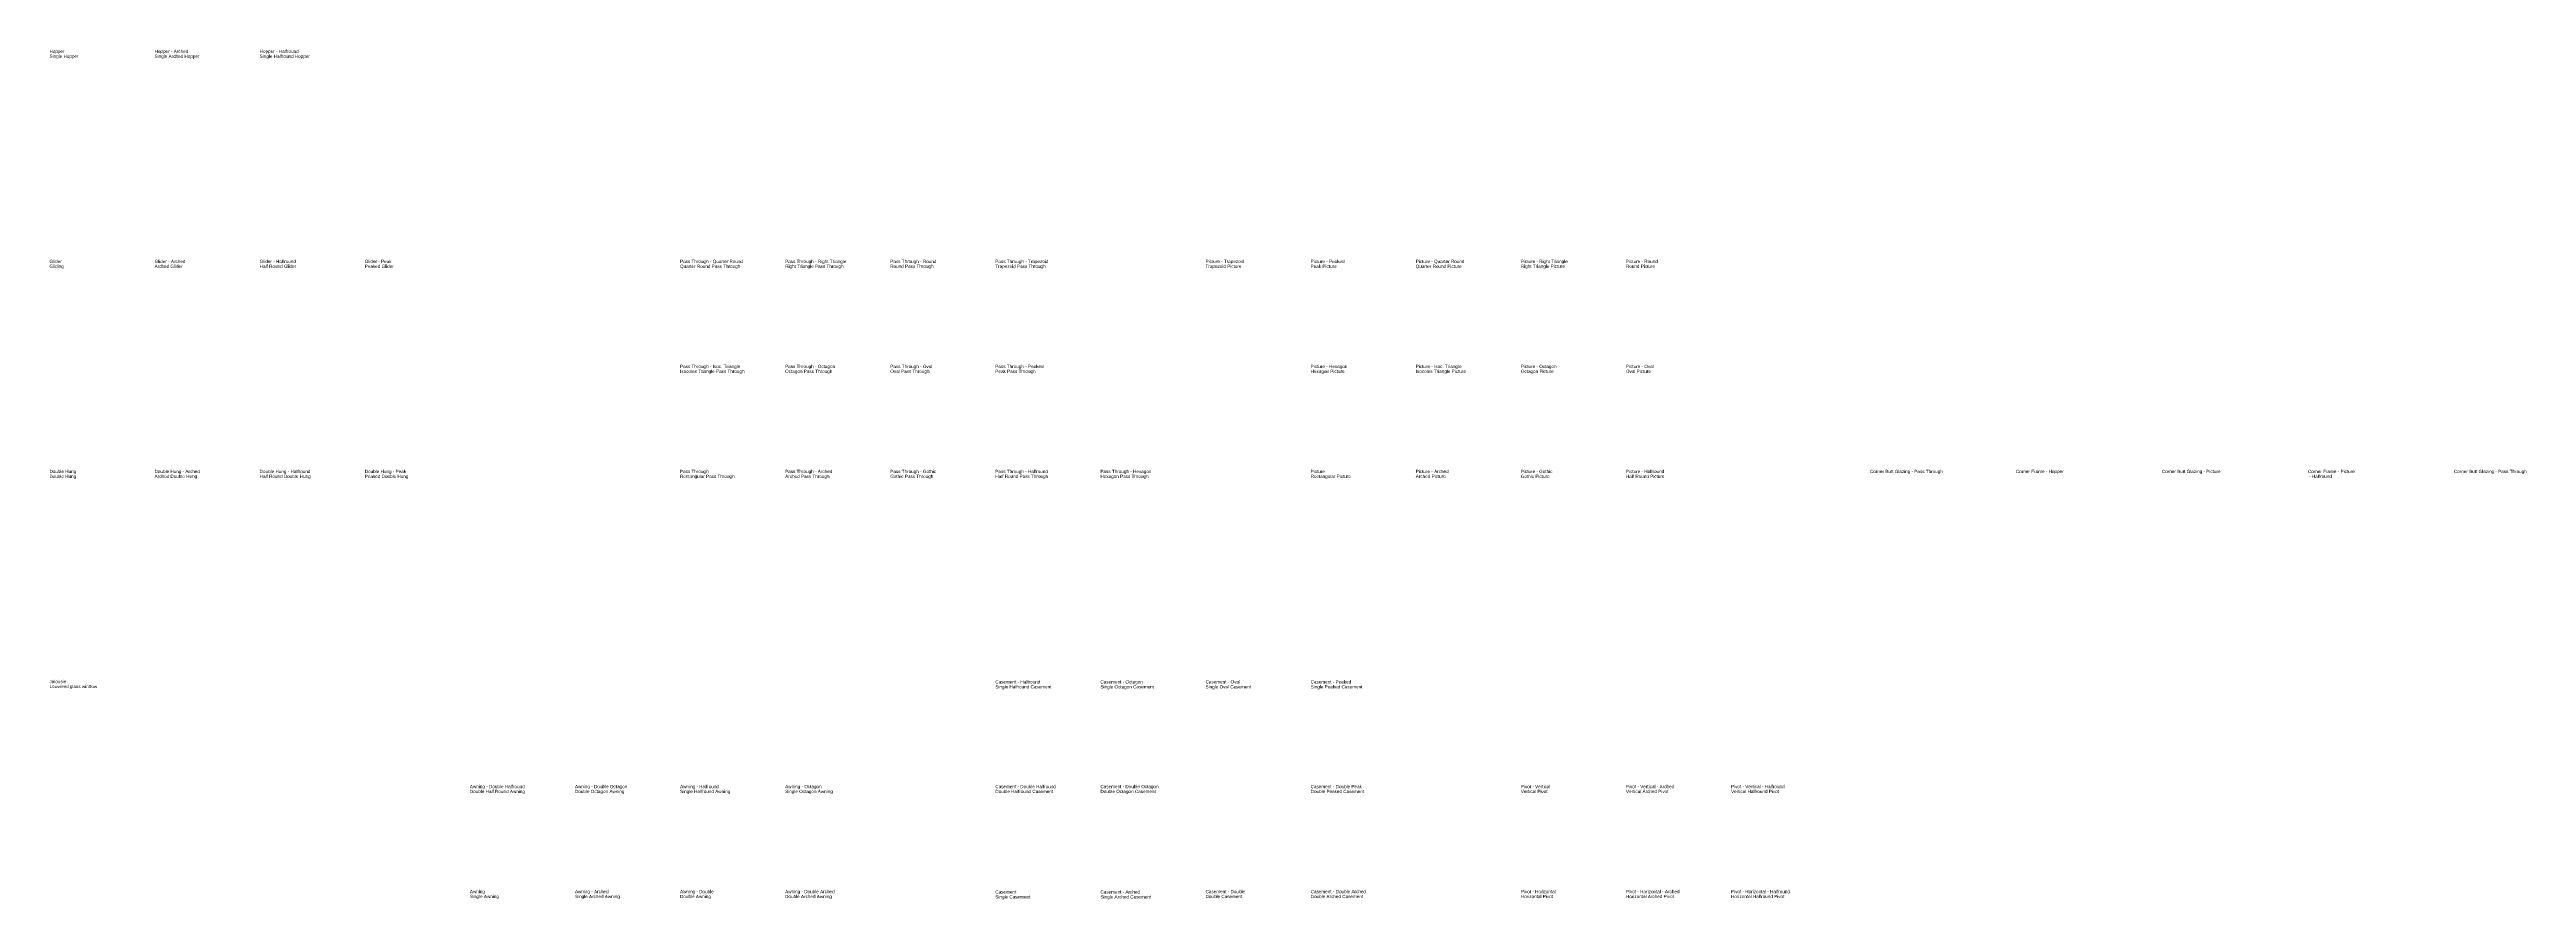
# Model space of a CAD drawing. Header units: millimetres. Extents: x 35 to 84879, y 22 to 29156.
import ezdxf

# ---------------------------------------------------------------- set-up
doc = ezdxf.new("R2010")
doc.units = ezdxf.units.MM
doc.header["$LTSCALE"] = 0.5
doc.styles.add('Titles', font='arial.ttf', dxfattribs={"width": 0.75})

msp = doc.modelspace()

# ---------------------------------------------------------------- texts
at = {"style": 'Titles'}
for s, p in [('Single Hopper', (33, 28869)), ('Hopper', (33, 29037)), ('Single Arched Hopper', (3633, 28869)), ('Hopper - Arched', (3633, 29037)), ('Single Halfround Hopper', (7233, 28869)), ('Hopper - Halfround', (7233, 29037)), ('Glider', (33, 21837)), ('Gliding ', (33, 21669)), ('Arched Glider ', (3633, 21669)), ('Glider - Arched', (3633, 21837)), ('Glider - Halfround', (7233, 21837)), ('Half Round Glider ', (7233, 21669)), ('Glider - Peak', (10833, 21837)), ('Peaked Glider ', (10833, 21669)), ('Quarter Round Pass Through ', (21633, 21669)), ('Pass Through - Quarter Round', (21633, 21837)), ('Pass Through - Right Triangle', (25233, 21837)), ('Right Triangle Pass Through ', (25233, 21669)), ('Pass Through - Round', (28833, 21837)), ('Round Pass Through ', (28833, 21669)), ('Trapezoid Pass Through ', (32433, 21669)), ('Pass Through - Trapezoid', (32433, 21837)), ('Trapezoid Picture ', (39633, 21669)), ('Picture - Trapezoid', (39633, 21837)), ('Picture - Peaked', (43233, 21837)), ('Peak Picture ', (43233, 21669)), ('Quarter Round Picture ', (46833, 21669)), ('Picture - Quarter Round', (46833, 21837)), ('Picture - Right Triangle', (50433, 21837)), ('Right Triangle Picture ', (50433, 21669)), ('Picture - Round', (54033, 21837)), ('Round Picture ', (54033, 21669)), ('Pass Through - Isoc. Triangle', (21633, 18237)), ('Isocoles Triangle Pass Through ', (21633, 18069)), ('Octagon Pass Through ', (25233, 18069)), ('Pass Through - Octagon', (25233, 18237)), ('Oval Pass Through ', (28833, 18069)), ('Pass Through - Oval', (28833, 18237)), ('Pass Through - Peaked', (32433, 18237)), ('Peak Pass Through ', (32433, 18069)), ('Picture - Hexagon', (43233, 18237)), ('Hexagon Picture ', (43233, 18069)), ('Picture - Isoc. Triangle', (46833, 18237)), ('Isocoles Triangle Picture ', (46833, 18069)), ('Octagon Picture ', (50433, 18069)), ('Picture - Octagon', (50433, 18237)), ('Oval Picture ', (54033, 18069)), ('Picture - Oval', (54033, 18237)), ('Double Hung', (33, 14637)), ('Double Hung ', (33, 14469)), ('Arched Double Hung ', (3633, 14469)), ('Double Hung - Arched', (3633, 14637)), ('Double Hung - Halfround', (7233, 14637)), ('Half Round Double Hung ', (7233, 14469)), ('Double Hung - Peak', (10833, 14637)), ('Peaked Double Hung ', (10833, 14469)), ('Pass Through', (21633, 14637)), ('Rectangular Pass Through ', (21633, 14469)), ('Arched Pass Through ', (25233, 14469)), ('Pass Through - Arched', (25233, 14637)), ('Gothic Pass Through ', (28833, 14469)), ('Pass Through - Gothic', (28833, 14637)), ('Pass Through - Halfround', (32433, 14637)), ('Half Round Pass Through ', (32433, 14469)), ('Pass Through - Hexagon', (36033, 14637)), ('Hexagon Pass Through ', (36033, 14469)), ('Picture', (43233, 14637)), ('Rectangular Picture ', (43233, 14469)), ('Arched Picture ', (46833, 14469)), ('Picture - Arched', (46833, 14637)), ('Gothic Picture ', (50433, 14469)), ('Picture - Gothic', (50433, 14637)), ('Picture - Halfround', (54033, 14637)), ('Half Round Picture ', (54033, 14469)), ('Corner Butt Glazing - Pass Through', (62392, 14637)), ('Corner Frame - Hopper', (67392, 14637)), ('Corner Butt Glazing - Picture', (72392, 14637)), ('Corner Frame - Picture', (77392, 14637)), (' - Halfround', (77392, 14469)), ('Corner Butt Glazing - Pass Through', (82392, 14637)), ('Jalousie', (33, 7437)), ('Louvered glass window', (33, 7269)), ('Single Halfround Casement ', (32433, 7256)), ('Casement - Halfround', (32433, 7425)), ('Single Octagon Casement ', (36033, 7256)), ('Casement - Octagon', (36033, 7425)), ('Single Oval Casement ', (39633, 7256)), ('Casement - Oval', (39633, 7425)), ('Single Peaked Casement ', (43233, 7256)), ('Casement - Peaked', (43233, 7425)), ('Awning - Double Halfround', (14433, 3837)), ('Double Half Round Awning ', (14433, 3669)), ('Awning - Double Octagon', (18033, 3837)), ('Double Octagon Awning ', (18033, 3669)), ('Awning - Halfround', (21633, 3837)), ('Single Halfround Awning', (21633, 3669)), ('Awning - Octagon', (25233, 3837)), ('Single Octagon Awning', (25233, 3669)), ('Casement - Double Halfround', (32433, 3837)), ('Double Halfround Casement ', (32433, 3669)), ('Casement - Double Octagon', (36033, 3837)), ('Double Octagon Casement ', (36033, 3669)), ('Casement - Double Peak', (43233, 3837)), ('Double Peaked Casement ', (43233, 3669)), ('Vertical Pivot', (50433, 3669)), ('Pivot - Vertical', (50433, 3837)), ('Vertical Arched Pivot', (54033, 3669)), ('Pivot - Vertical - Arched', (54033, 3837)), ('Vertical Halfround Pivot', (57633, 3669)), ('Pivot - Vertical - Halfround', (57633, 3837)), ('Awning', (14433, 237)), ('Single Awning', (14433, 69)), ('Awning - Arched', (18033, 237)), ('Single Arched Awning', (18033, 69)), ('Awning - Double', (21633, 237)), ('Double Awning ', (21633, 69)), ('Awning - Double Arched', (25233, 237)), ('Double Arched Awning ', (25233, 69)), ('Single Casement ', (32433, 56)), ('Casement', (32433, 225)), ('Single Arched Casement ', (36033, 56)), ('Casement - Arched', (36033, 225)), ('Casement - Double', (39633, 237)), ('Double Casement ', (39633, 69)), ('Casement - Double Arched', (43233, 237)), ('Double Arched Casement ', (43233, 69)), ('Pivot - Horizontal', (50433, 237)), ('Horizontal Pivot', (50433, 69)), ('Pivot - Horizontal - Arched', (54033, 237)), ('Horizontal Arched Pivot', (54033, 69)), ('Pivot - Horizontal - Halfround', (57633, 237)), ('Horizontal Halfround Pivot', (57633, 69))]:
    msp.add_text(s, height=112.5, dxfattribs=at).set_placement(p)

doc.saveas('drawing.dxf')
